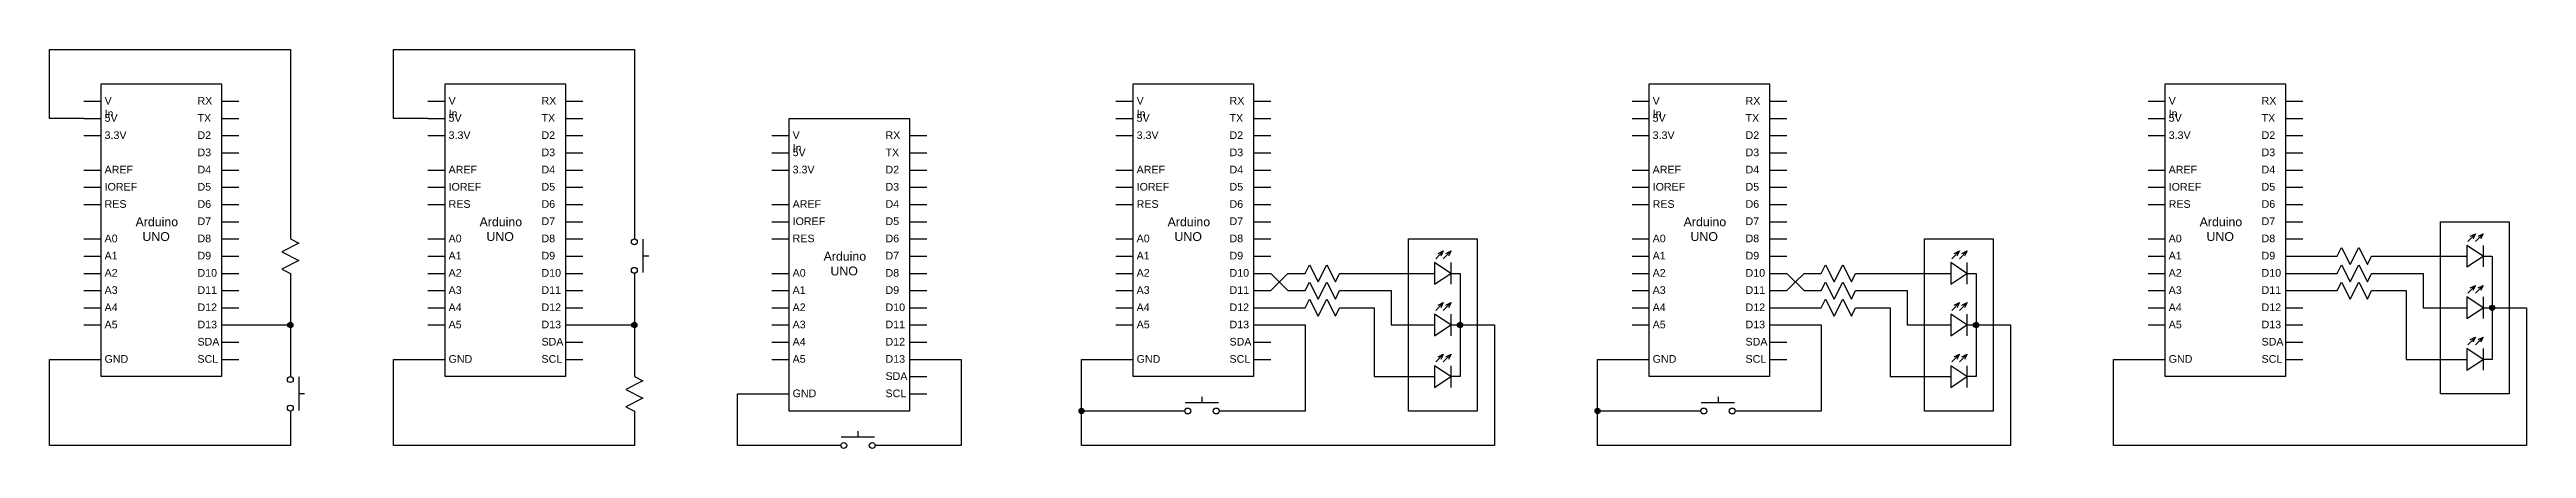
# Model space of a CAD drawing. Header units: millimetres. Extents: x 50 to 4100, y 48 to 290.
# Drawn here: x 1500 to 2940, y 48 to 280 of the extents above; entities that cross this region are included whole.
import ezdxf
from ezdxf.enums import TextEntityAlignment as Align

# ---------------------------------------------------------------- set-up
doc = ezdxf.new("R2010")
doc.units = ezdxf.units.MM
doc.layers.add('SYMS', color=7, linetype='Continuous')
doc.layers.add('WIRES', color=7, linetype='Continuous')
doc.styles.get("Standard").update_dxf_attribs({"font": 'arial.ttf'})
doc.styles.add('WD', font='romans.shx')

msp = doc.modelspace()

# ---------------------------------------------------------------- texts
at = {"attachment_point": 1}
for s, width, gutter_width, heights, insert, char_height in [('V In', 10.161, 22.2, [4.24], (1532, 252.5), 4.44), ('RX', 10.161, 22.2, [4.24], (1586, 252.5), 4.44), ('V In', 10.161, 22.2, [4.24], (1732, 252.5), 4.44), ('RX', 10.161, 22.2, [4.24], (1786, 252.5), 4.44), ('V In', 10.161, 22.2, [4.24], (2132, 252.5), 4.44), ('RX', 10.161, 22.2, [4.24], (2186, 252.5), 4.44), ('V In', 10.161, 22.2, [4.24], (2432, 252.5), 4.44), ('RX', 10.161, 22.2, [4.24], (2486, 252.5), 4.44), ('V In', 10.161, 22.2, [4.24], (2732, 252.5), 4.44), ('RX', 10.161, 22.2, [4.24], (2786, 252.5), 4.44), ('5V', 10.161, 22.2, [4.24], (1532, 242.5), 4.44), ('3.3V', 10.161, 22.2, [4.24], (1532, 232.5), 4.44), ('TX', 10.161, 22.2, [4.24], (1586, 242.5), 4.44), ('D2', 10.161, 22.2, [4.24], (1586, 232.5), 4.44), ('5V', 10.161, 22.2, [4.24], (1732, 242.5), 4.44), ('3.3V', 10.161, 22.2, [4.24], (1732, 232.5), 4.44), ('TX', 10.161, 22.2, [4.24], (1786, 242.5), 4.44), ('D2', 10.161, 22.2, [4.24], (1786, 232.5), 4.44), ('V In', 10.161, 22.2, [4.24], (1932, 232.5), 4.44), ('RX', 10.161, 22.2, [4.24], (1986, 232.5), 4.44), ('5V', 10.161, 22.2, [4.24], (2132, 242.5), 4.44), ('3.3V', 10.161, 22.2, [4.24], (2132, 232.5), 4.44), ('TX', 10.161, 22.2, [4.24], (2186, 242.5), 4.44), ('D2', 10.161, 22.2, [4.24], (2186, 232.5), 4.44), ('5V', 10.161, 22.2, [4.24], (2432, 242.5), 4.44), ('3.3V', 10.161, 22.2, [4.24], (2432, 232.5), 4.44), ('TX', 10.161, 22.2, [4.24], (2486, 242.5), 4.44), ('D2', 10.161, 22.2, [4.24], (2486, 232.5), 4.44), ('5V', 10.161, 22.2, [4.24], (2732, 242.5), 4.44), ('3.3V', 10.161, 22.2, [4.24], (2732, 232.5), 4.44), ('TX', 10.161, 22.2, [4.24], (2786, 242.5), 4.44), ('D2', 10.161, 22.2, [4.24], (2786, 232.5), 4.44), ('D3', 10.161, 22.2, [4.24], (1586, 222.5), 4.44), ('D3', 10.161, 22.2, [4.24], (1786, 222.5), 4.44), ('5V', 10.161, 22.2, [4.24], (1932, 222.5), 4.44), ('TX', 10.161, 22.2, [4.24], (1986, 222.5), 4.44), ('D3', 10.161, 22.2, [4.24], (2186, 222.5), 4.44), ('D3', 10.161, 22.2, [4.24], (2486, 222.5), 4.44), ('D3', 10.161, 22.2, [4.24], (2786, 222.5), 4.44), ('AREF', 10.161, 22.2, [4.24], (1532, 212.5), 4.44), ('IOREF', 10.161, 22.2, [4.24], (1532, 202.5), 4.44), ('D4', 10.161, 22.2, [4.24], (1586, 212.5), 4.44), ('D5', 10.161, 22.2, [4.24], (1586, 202.5), 4.44), ('AREF', 10.161, 22.2, [4.24], (1732, 212.5), 4.44), ('IOREF', 10.161, 22.2, [4.24], (1732, 202.5), 4.44), ('D4', 10.161, 22.2, [4.24], (1786, 212.5), 4.44), ('D5', 10.161, 22.2, [4.24], (1786, 202.5), 4.44), ('3.3V', 10.161, 22.2, [4.24], (1932, 212.5), 4.44), ('D2', 10.161, 22.2, [4.24], (1986, 212.5), 4.44), ('D3', 10.161, 22.2, [4.24], (1986, 202.5), 4.44), ('AREF', 10.161, 22.2, [4.24], (2132, 212.5), 4.44), ('IOREF', 10.161, 22.2, [4.24], (2132, 202.5), 4.44), ('D4', 10.161, 22.2, [4.24], (2186, 212.5), 4.44), ('D5', 10.161, 22.2, [4.24], (2186, 202.5), 4.44), ('AREF', 10.161, 22.2, [4.24], (2432, 212.5), 4.44), ('IOREF', 10.161, 22.2, [4.24], (2432, 202.5), 4.44), ('D4', 10.161, 22.2, [4.24], (2486, 212.5), 4.44), ('D5', 10.161, 22.2, [4.24], (2486, 202.5), 4.44), ('AREF', 10.161, 22.2, [4.24], (2732, 212.5), 4.44), ('IOREF', 10.161, 22.2, [4.24], (2732, 202.5), 4.44), ('D4', 10.161, 22.2, [4.24], (2786, 212.5), 4.44), ('D5', 10.161, 22.2, [4.24], (2786, 202.5), 4.44), ('RES', 10.161, 22.2, [4.24], (1532, 192.5), 4.44), ('D6', 10.161, 22.2, [4.24], (1586, 192.5), 4.44), ('RES', 10.161, 22.2, [4.24], (1732, 192.5), 4.44), ('D6', 10.161, 22.2, [4.24], (1786, 192.5), 4.44), ('AREF', 10.161, 22.2, [4.24], (1932, 192.5), 4.44), ('D4', 10.161, 22.2, [4.24], (1986, 192.5), 4.44), ('RES', 10.161, 22.2, [4.24], (2132, 192.5), 4.44), ('D6', 10.161, 22.2, [4.24], (2186, 192.5), 4.44), ('RES', 10.161, 22.2, [4.24], (2432, 192.5), 4.44), ('D6', 10.161, 22.2, [4.24], (2486, 192.5), 4.44), ('RES', 10.161, 22.2, [4.24], (2732, 192.5), 4.44), ('D6', 10.161, 22.2, [4.24], (2786, 192.5), 4.44), ('Arduino\\P  UNO', 71.769, 25.7, [0], (1550, 182.5), 5.14), ('D7', 10.161, 22.2, [4.24], (1586, 182.5), 4.44), ('Arduino\\P  UNO', 71.769, 25.7, [0], (1750, 182.5), 5.14), ('D7', 10.161, 22.2, [4.24], (1786, 182.5), 4.44), ('IOREF', 10.161, 22.2, [4.24], (1932, 182.5), 4.44), ('D5', 10.161, 22.2, [4.24], (1986, 182.5), 4.44), ('Arduino\\P  UNO', 71.769, 25.7, [0], (2150, 182.5), 5.14), ('D7', 10.161, 22.2, [4.24], (2186, 182.5), 4.44), ('Arduino\\P  UNO', 71.769, 25.7, [0], (2450, 182.5), 5.14), ('D7', 10.161, 22.2, [4.24], (2486, 182.5), 4.44), ('Arduino\\P  UNO', 71.769, 25.7, [0], (2750, 182.5), 5.14), ('D7', 10.161, 22.2, [4.24], (2786, 182.5), 4.44), ('A0', 10.161, 22.2, [4.24], (1532, 172.5), 4.44), ('A1', 10.161, 22.2, [4.24], (1532, 162.5), 4.44), ('D8', 10.161, 22.2, [4.24], (1586, 172.5), 4.44), ('D9', 10.161, 22.2, [4.24], (1586, 162.5), 4.44), ('A0', 10.161, 22.2, [4.24], (1732, 172.5), 4.44), ('A1', 10.161, 22.2, [4.24], (1732, 162.5), 4.44), ('D8', 10.161, 22.2, [4.24], (1786, 172.5), 4.44), ('D9', 10.161, 22.2, [4.24], (1786, 162.5), 4.44), ('RES', 10.161, 22.2, [4.24], (1932, 172.5), 4.44), ('Arduino\\P  UNO', 71.769, 25.7, [0], (1950, 162.5), 5.14), ('D6', 10.161, 22.2, [4.24], (1986, 172.5), 4.44), ('D7', 10.161, 22.2, [4.24], (1986, 162.5), 4.44), ('A0', 10.161, 22.2, [4.24], (2132, 172.5), 4.44), ('A1', 10.161, 22.2, [4.24], (2132, 162.5), 4.44), ('D8', 10.161, 22.2, [4.24], (2186, 172.5), 4.44), ('D9', 10.161, 22.2, [4.24], (2186, 162.5), 4.44), ('A0', 10.161, 22.2, [4.24], (2432, 172.5), 4.44), ('A1', 10.161, 22.2, [4.24], (2432, 162.5), 4.44), ('D8', 10.161, 22.2, [4.24], (2486, 172.5), 4.44), ('D9', 10.161, 22.2, [4.24], (2486, 162.5), 4.44), ('A0', 10.161, 22.2, [4.24], (2732, 172.5), 4.44), ('A1', 10.161, 22.2, [4.24], (2732, 162.5), 4.44), ('D8', 10.161, 22.2, [4.24], (2786, 172.5), 4.44), ('D9', 10.161, 22.2, [4.24], (2786, 162.5), 4.44), ('A2', 10.161, 22.2, [4.24], (1532, 152.5), 4.44), ('D10', 9.847, 22.2, [4.24], (1586, 152.5), 4.44), ('A2', 10.161, 22.2, [4.24], (1732, 152.5), 4.44), ('D10', 9.847, 22.2, [4.24], (1786, 152.5), 4.44), ('A0', 10.161, 22.2, [4.24], (1932, 152.5), 4.44), ('D8', 10.161, 22.2, [4.24], (1986, 152.5), 4.44), ('A2', 10.161, 22.2, [4.24], (2132, 152.5), 4.44), ('D10', 9.847, 22.2, [4.24], (2186, 152.5), 4.44), ('A2', 10.161, 22.2, [4.24], (2432, 152.5), 4.44), ('D10', 9.847, 22.2, [4.24], (2486, 152.5), 4.44), ('A2', 10.161, 22.2, [4.24], (2732, 152.5), 4.44), ('D10', 9.847, 22.2, [4.24], (2786, 152.5), 4.44), ('A3', 10.161, 22.2, [4.24], (1532, 142.5), 4.44), ('A4', 10.161, 22.2, [4.24], (1532, 132.5), 4.44), ('D11', 9.847, 22.2, [4.24], (1586, 142.5), 4.44), ('D12', 10.161, 22.2, [4.24], (1586, 132.5), 4.44), ('A3', 10.161, 22.2, [4.24], (1732, 142.5), 4.44), ('A4', 10.161, 22.2, [4.24], (1732, 132.5), 4.44), ('D11', 9.847, 22.2, [4.24], (1786, 142.5), 4.44), ('D12', 10.161, 22.2, [4.24], (1786, 132.5), 4.44), ('A1', 10.161, 22.2, [4.24], (1932, 142.5), 4.44), ('A2', 10.161, 22.2, [4.24], (1932, 132.5), 4.44), ('D9', 10.161, 22.2, [4.24], (1986, 142.5), 4.44), ('D10', 9.847, 22.2, [4.24], (1986, 132.5), 4.44), ('A3', 10.161, 22.2, [4.24], (2132, 142.5), 4.44), ('A4', 10.161, 22.2, [4.24], (2132, 132.5), 4.44), ('D11', 9.847, 22.2, [4.24], (2186, 142.5), 4.44), ('D12', 10.161, 22.2, [4.24], (2186, 132.5), 4.44), ('A3', 10.161, 22.2, [4.24], (2432, 142.5), 4.44), ('A4', 10.161, 22.2, [4.24], (2432, 132.5), 4.44), ('D11', 9.847, 22.2, [4.24], (2486, 142.5), 4.44), ('D12', 10.161, 22.2, [4.24], (2486, 132.5), 4.44), ('A3', 10.161, 22.2, [4.24], (2732, 142.5), 4.44), ('A4', 10.161, 22.2, [4.24], (2732, 132.5), 4.44), ('D11', 9.847, 22.2, [4.24], (2786, 142.5), 4.44), ('D12', 10.161, 22.2, [4.24], (2786, 132.5), 4.44), ('A5', 10.161, 22.2, [4.24], (1532, 122.5), 4.44), ('D13', 10.161, 22.2, [4.24], (1586, 122.5), 4.44), ('A5', 10.161, 22.2, [4.24], (1732, 122.5), 4.44), ('D13', 10.161, 22.2, [4.24], (1786, 122.5), 4.44), ('A3', 10.161, 22.2, [4.24], (1932, 122.5), 4.44), ('D11', 9.847, 22.2, [4.24], (1986, 122.5), 4.44), ('A5', 10.161, 22.2, [4.24], (2132, 122.5), 4.44), ('D13', 10.161, 22.2, [4.24], (2186, 122.5), 4.44), ('A5', 10.161, 22.2, [4.24], (2432, 122.5), 4.44), ('D13', 10.161, 22.2, [4.24], (2486, 122.5), 4.44), ('A5', 10.161, 22.2, [4.24], (2732, 122.5), 4.44), ('D13', 10.161, 22.2, [4.24], (2786, 122.5), 4.44), ('GND', 10.161, 22.2, [4.24], (1532, 102.5), 4.44), ('SDA', 10.161, 22.2, [4.24], (1586, 112.5), 4.44), ('SCL', 10.161, 22.2, [4.24], (1586, 102.5), 4.44), ('GND', 10.161, 22.2, [4.24], (1732, 102.5), 4.44), ('SDA', 10.161, 22.2, [4.24], (1786, 112.5), 4.44), ('SCL', 10.161, 22.2, [4.24], (1786, 102.5), 4.44), ('A4', 10.161, 22.2, [4.24], (1932, 112.5), 4.44), ('A5', 10.161, 22.2, [4.24], (1932, 102.5), 4.44), ('D12', 10.161, 22.2, [4.24], (1986, 112.5), 4.44), ('D13', 10.161, 22.2, [4.24], (1986, 102.5), 4.44), ('GND', 10.161, 22.2, [4.24], (2132, 102.5), 4.44), ('SDA', 10.161, 22.2, [4.24], (2186, 112.5), 4.44), ('SCL', 10.161, 22.2, [4.24], (2186, 102.5), 4.44), ('GND', 10.161, 22.2, [4.24], (2432, 102.5), 4.44), ('SDA', 10.161, 22.2, [4.24], (2486, 112.5), 4.44), ('SCL', 10.161, 22.2, [4.24], (2486, 102.5), 4.44), ('GND', 10.161, 22.2, [4.24], (2732, 102.5), 4.44), ('SDA', 10.161, 22.2, [4.24], (2786, 112.5), 4.44), ('SCL', 10.161, 22.2, [4.24], (2786, 102.5), 4.44), ('SDA', 10.161, 22.2, [4.24], (1986, 92.5), 4.44), ('GND', 10.161, 22.2, [4.24], (1932, 82.5), 4.44), ('SCL', 10.161, 22.2, [4.24], (1986, 82.5), 4.44)]:
    msp.add_mtext_dynamic_manual_height_columns(s, width=width, gutter_width=gutter_width, heights=heights, dxfattribs=dict(at, insert=insert, char_height=char_height))

# ---------------------------------------------------------------- blocks, each defined once
blk = doc.blocks.new('HRE1')
for p, q in [((-0.125, 0), (-0.094, 0.062)), ((-0.094, 0.062), (-0.031, -0.062)), ((-0.031, -0.062), (0.031, 0.062)), ((0.031, 0.062), (0.094, -0.062)), ((0.094, -0.062), (0.125, 0))]:
    blk.add_line(p, q)
at = {"style": 'WD'}
for tag, width, p in [('INST', 0.7, (0, 0.888)), ('LOC', 0.7, (0, 0.719)), ('DESC1', 0.7, (0, 0.562)), ('DESC2', 0.7, (0, 0.406)), ('RATING1', 0.9, (0.006, 0.094))]:
    blk.add_attdef(tag, text='', height=0.125, dxfattribs=dict(at, width=width)).set_placement(p, align=Align.CENTER)
blk.add_attdef('TAG1', text='', height=0.125, dxfattribs=at).set_placement((0, 0.25), align=Align.CENTER)
for tag, p, height, flags in [('X4TERM01', (-0.125, 0), 0.0125, 1), ('X1TERM02', (0.125, 0), 0.0125, 1), ('FAMILY', (0.205, 0.152), 0.01, 9)]:
    blk.add_attdef(tag, p, '', height=height, dxfattribs=dict(at, flags=flags))
at = {"linetype": 'Continuous', "style": 'WD', "flags": 9}
for tag, p in [('ASSYCODE', (0.219, 0.062)), ('MFG', (0.228, 0.089)), ('CAT', (0.23, 0.108))]:
    blk.add_attdef(tag, text='', height=0.01, dxfattribs=at).set_placement(p, align=Align.CENTER)
at = {"linetype": 'Continuous', "style": 'WD', "flags": 8}
blk.add_attdef('TERM01', text='', height=0.125, dxfattribs=at).set_placement((-0.219, -0.031), align=Align.TOP_RIGHT)
blk.add_attdef('TERM02', text='', height=0.125, dxfattribs=at).set_placement((0.219, -0.031), align=Align.TOP_LEFT)
at = {"style": 'WD', "width": 0.9}
blk.add_attdef('RATING2', text='', height=0.125, dxfattribs=at).set_placement((0.006, -0.188), align=Align.TOP_CENTER)
blk = doc.blocks.new('HPB11')
for p, q in [((-0.185, 0.094), (0.18, 0.094)), ((0, 0.156), (0, 0.094))]:
    blk.add_line(p, q)
for centre in [(-0.155, 0), (0.155, 0)]:
    blk.add_circle(centre, 0.0322)
at = {"style": 'WD', "width": 0.7}
for tag, p in [('INST', (0, 0.826)), ('DESC1', (0, 0.5)), ('LOC', (0, 0.656)), ('DESC2', (0, 0.344)), ('XREF', (0, -0.219))]:
    blk.add_attdef(tag, text='', height=0.125, dxfattribs=at).set_placement(p, align=Align.CENTER)
at = {"style": 'WD'}
blk.add_attdef('TAG1', text='', height=0.125, dxfattribs=at).set_placement((0, 0.188), align=Align.CENTER)
for tag, p, height, flags in [('X4TERM01', (-0.188, 0), 0.0125, 1), ('X1TERM02', (0.188, 0), 0.0125, 1), ('FAMILY', (0.205, 0.152), 0.01, 9), ('CONTACT', (0.205, 0.136), 0.01, 1)]:
    blk.add_attdef(tag, p, '', height=height, dxfattribs=dict(at, flags=flags))
for tag, p in [('X2LINK', (0, 0.219)), ('X8LINK', (0, 0))]:
    blk.add_attdef(tag, p, '', height=0.01, dxfattribs=at)
at = {"linetype": 'Continuous', "style": 'WD', "flags": 9}
for tag, p in [('ASSYCODE', (0.23, 0.071)), ('MFG', (0.228, 0.089)), ('CAT', (0.23, 0.108))]:
    blk.add_attdef(tag, text='', height=0.01, dxfattribs=at).set_placement(p, align=Align.CENTER)
at = {"linetype": 'Continuous', "style": 'WD', "flags": 8}
blk.add_attdef('TERM01', text='', height=0.125, dxfattribs=at).set_placement((-0.25, -0.031), align=Align.TOP_RIGHT)
blk.add_attdef('TERM02', text='', height=0.125, dxfattribs=at).set_placement((0.25, -0.031), align=Align.TOP_LEFT)
blk = doc.blocks.new('WDDOT')
for radius in [0.03, 0.0187, 0.00929]:
    blk.add_circle((0, 0), radius)
blk = doc.blocks.new('HDI1')
for p, q in [((0.047, 0), (-0.047, 0.062)), ((-0.047, 0.062), (-0.047, -0.062)), ((-0.047, -0.062), (0.047, 0)), ((0.047, 0.062), (0.047, -0.062))]:
    blk.add_line(p, q)
at = {"style": 'WD'}
for tag, width, p in [('INST', 0.7, (0, 0.888)), ('LOC', 0.7, (0, 0.719)), ('DESC1', 0.7, (0, 0.562)), ('DESC2', 0.7, (0, 0.406)), ('RATING1', 0.9, (0.006, 0.094))]:
    blk.add_attdef(tag, text='', height=0.125, dxfattribs=dict(at, width=width)).set_placement(p, align=Align.CENTER)
blk.add_attdef('TAG1', text='', height=0.125, dxfattribs=at).set_placement((0, 0.25), align=Align.CENTER)
for tag, p, height, flags in [('FAMILY', (0.205, 0.152), 0.01, 9), ('WDBLKNAM', (0.205, 0.133), 0.01, 9), ('X4TERM01', (-0.047, 0), 0.0125, 1), ('X1TERM02', (0.047, 0), 0.0125, 1)]:
    blk.add_attdef(tag, p, '', height=height, dxfattribs=dict(at, flags=flags))
at = {"linetype": 'Continuous', "style": 'WD', "flags": 9}
for tag, p in [('ASSYCODE', (0.219, 0.062)), ('MFG', (0.228, 0.089)), ('CAT', (0.23, 0.108))]:
    blk.add_attdef(tag, text='', height=0.01, dxfattribs=at).set_placement(p, align=Align.CENTER)
at = {"linetype": 'Continuous', "style": 'WD', "flags": 8}
blk.add_attdef('TERM01', text='', height=0.125, dxfattribs=at).set_placement((-0.125, -0.031), align=Align.TOP_RIGHT)
blk.add_attdef('TERM02', text='', height=0.125, dxfattribs=at).set_placement((0.109, -0.031), align=Align.TOP_LEFT)
at = {"style": 'WD', "width": 0.9}
blk.add_attdef('RATING2', text='', height=0.125, dxfattribs=at).set_placement((0.006, -0.188), align=Align.TOP_CENTER)
blk = doc.blocks.new('HA1X1')
for p, q in [((-0.09375, 0.03125), (0, 0)), ((0, 0), (-0.09375, -0.03125))]:
    blk.add_line(p, q)
at = {"style": 'WD', "flags": 1}
blk.add_attdef('X4TERM01', (0, 0), '', height=0.01, dxfattribs=at)
at = {"style": 'WD', "width": 0.9}
blk.add_attdef('DESC1', (0.1, 0.0406), '', height=0.125, dxfattribs=at)
blk.add_attdef('DESC2', text='', height=0.125, dxfattribs=at).set_placement((0.1, -0.025), align=Align.TOP_LEFT)

# ---------------------------------------------------------------- linework, layer by layer
for points in [[(1530, 260), (1600, 260), (1600, 90), (1530, 90)], [(1730, 260), (1800, 260), (1800, 90), (1730, 90)], [(2130, 260), (2200, 260), (2200, 90), (2130, 90)], [(2430, 260), (2500, 260), (2500, 90), (2430, 90)], [(2730, 260), (2800, 260), (2800, 90), (2730, 90)], [(1930, 240), (2000, 240), (2000, 70), (1930, 70)], [(2890, 180), (2930, 180), (2930, 80), (2890, 80)], [(2290, 170), (2330, 170), (2330, 70), (2290, 70)], [(2590, 170), (2630, 170), (2630, 70), (2590, 70)]]:
    msp.add_lwpolyline(points, close=True)
at = {"layer": 'WIRES'}
for p, q in [((1500, 240), (1500, 280)), ((1500, 280), (1640, 280)), ((1640, 280), (1640, 170)), ((1700, 240), (1700, 280)), ((1700, 280), (1840, 280)), ((1840, 280), (1840, 170)), ((1520, 250), (1530, 250)), ((1600, 250), (1610, 250)), ((1720, 250), (1730, 250)), ((1800, 250), (1810, 250)), ((2120, 250), (2130, 250)), ((2200, 250), (2210, 250)), ((2420, 250), (2430, 250)), ((2500, 250), (2510, 250)), ((2720, 250), (2730, 250)), ((2800, 250), (2810, 250)), ((1520, 240), (1500, 240)), ((1520, 240), (1530, 240)), ((1600, 240), (1610, 240)), ((1720, 240), (1700, 240)), ((1720, 240), (1730, 240)), ((1800, 240), (1810, 240)), ((2120, 240), (2130, 240)), ((2200, 240), (2210, 240)), ((2420, 240), (2430, 240)), ((2500, 240), (2510, 240)), ((2720, 240), (2730, 240)), ((2800, 240), (2810, 240)), ((1520, 230), (1530, 230)), ((1600, 230), (1610, 230)), ((1600, 220), (1610, 220)), ((1720, 230), (1730, 230)), ((1800, 230), (1810, 230)), ((1800, 220), (1810, 220)), ((1920, 230), (1930, 230)), ((1920, 220), (1930, 220)), ((2000, 230), (2010, 230)), ((2000, 220), (2010, 220)), ((2120, 230), (2130, 230)), ((2200, 230), (2210, 230)), ((2200, 220), (2210, 220)), ((2420, 230), (2430, 230)), ((2500, 230), (2510, 230)), ((2500, 220), (2510, 220)), ((2720, 230), (2730, 230)), ((2800, 230), (2810, 230)), ((2800, 220), (2810, 220)), ((1520, 210), (1530, 210)), ((1600, 210), (1610, 210)), ((1720, 210), (1730, 210)), ((1800, 210), (1810, 210)), ((1920, 210), (1930, 210)), ((2000, 210), (2010, 210)), ((2120, 210), (2130, 210)), ((2200, 210), (2210, 210)), ((2420, 210), (2430, 210)), ((2500, 210), (2510, 210)), ((2720, 210), (2730, 210)), ((2800, 210), (2810, 210)), ((1520, 200), (1530, 200)), ((1520, 190), (1530, 190)), ((1600, 200), (1610, 200)), ((1600, 190), (1610, 190)), ((1720, 200), (1730, 200)), ((1720, 190), (1730, 190)), ((1800, 200), (1810, 200)), ((1800, 190), (1810, 190)), ((1920, 190), (1930, 190)), ((2000, 200), (2010, 200)), ((2000, 190), (2010, 190)), ((2120, 200), (2130, 200)), ((2120, 190), (2130, 190)), ((2200, 200), (2210, 200)), ((2200, 190), (2210, 190)), ((2420, 200), (2430, 200)), ((2420, 190), (2430, 190)), ((2500, 200), (2510, 200)), ((2500, 190), (2510, 190)), ((2720, 200), (2730, 200)), ((2720, 190), (2730, 190)), ((2800, 200), (2810, 200)), ((2800, 190), (2810, 190)), ((1600, 180), (1610, 180)), ((1800, 180), (1810, 180)), ((1920, 180), (1930, 180)), ((2000, 180), (2010, 180)), ((2200, 180), (2210, 180)), ((2500, 180), (2510, 180)), ((2800, 180), (2810, 180)), ((2910.3, 173), (2905.9, 168.5)), ((2914.8, 173), (2910.3, 168.5)), ((1520, 170), (1530, 170)), ((1520, 160), (1530, 160)), ((1600, 170), (1610, 170)), ((1600, 160), (1610, 160)), ((1720, 170), (1730, 170)), ((1720, 160), (1730, 160)), ((1800, 170), (1810, 170)), ((1800, 160), (1810, 160)), ((1920, 170), (1930, 170)), ((2000, 170), (2010, 170)), ((2000, 160), (2010, 160)), ((2120, 170), (2130, 170)), ((2120, 160), (2130, 160)), ((2200, 170), (2210, 170)), ((2200, 160), (2210, 160)), ((2310.3, 163), (2305.9, 158.5)), ((2314.8, 163), (2310.3, 158.5)), ((2420, 170), (2430, 170)), ((2420, 160), (2430, 160)), ((2500, 170), (2510, 170)), ((2500, 160), (2510, 160)), ((2610.3, 163), (2605.9, 158.5)), ((2614.8, 163), (2610.3, 158.5)), ((2720, 170), (2730, 170)), ((2720, 160), (2730, 160)), ((2800, 170), (2810, 170)), ((2800, 160), (2810, 160)), ((2810, 160), (2830, 160)), ((2850, 160), (2905.3, 160)), ((2914.7, 160), (2920, 160)), ((2920, 160), (2920, 100)), ((1520, 150), (1530, 150)), ((1600, 150), (1610, 150)), ((1640, 150), (1640, 90)), ((1720, 150), (1730, 150)), ((1800, 150), (1810, 150)), ((1840, 150), (1840, 90)), ((1920, 150), (1930, 150)), ((2000, 150), (2010, 150)), ((2120, 150), (2130, 150)), ((2200, 150), (2210, 150)), ((2210, 150), (2220, 140)), ((2210, 140), (2215, 145)), ((2215, 145), (2220, 150)), ((2220, 150), (2230, 150)), ((2250, 150), (2305.3, 150)), ((2314.7, 150), (2320, 150)), ((2320, 150), (2320, 90)), ((2420, 150), (2430, 150)), ((2500, 150), (2510, 150)), ((2510, 150), (2520, 140)), ((2510, 140), (2515, 145)), ((2515, 145), (2520, 150)), ((2520, 150), (2530, 150)), ((2550, 150), (2605.3, 150)), ((2614.7, 150), (2620, 150)), ((2620, 150), (2620, 90)), ((2720, 150), (2730, 150)), ((2800, 150), (2810, 150)), ((2810, 150), (2830, 150)), ((2850, 150), (2880, 150)), ((2880, 150), (2880, 130)), ((1520, 140), (1530, 140)), ((1520, 130), (1530, 130)), ((1600, 140), (1610, 140)), ((1600, 130), (1610, 130)), ((1720, 140), (1730, 140)), ((1720, 130), (1730, 130)), ((1800, 140), (1810, 140)), ((1800, 130), (1810, 130)), ((1920, 140), (1930, 140)), ((1920, 130), (1930, 130)), ((2000, 140), (2010, 140)), ((2000, 130), (2010, 130)), ((2120, 140), (2130, 140)), ((2120, 130), (2130, 130)), ((2200, 140), (2210, 140)), ((2200, 130), (2210, 130)), ((2210, 130), (2230, 130)), ((2220, 140), (2230, 140)), ((2250, 140), (2280, 140)), ((2250, 130), (2270, 130)), ((2270, 130), (2270, 90)), ((2280, 140), (2280, 120)), ((2310.3, 133), (2305.9, 128.5)), ((2314.8, 133), (2310.3, 128.5)), ((2420, 140), (2430, 140)), ((2420, 130), (2430, 130)), ((2500, 140), (2510, 140)), ((2500, 130), (2510, 130)), ((2510, 130), (2530, 130)), ((2520, 140), (2530, 140)), ((2550, 140), (2580, 140)), ((2550, 130), (2570, 130)), ((2570, 130), (2570, 90)), ((2580, 140), (2580, 120)), ((2610.3, 133), (2605.9, 128.5)), ((2614.8, 133), (2610.3, 128.5)), ((2720, 140), (2730, 140)), ((2720, 130), (2730, 130)), ((2800, 140), (2810, 140)), ((2800, 130), (2810, 130)), ((2810, 140), (2830, 140)), ((2850, 140), (2870, 140)), ((2870, 140), (2870, 100)), ((2880, 130), (2905.3, 130)), ((2910.3, 143), (2905.9, 138.5)), ((2914.8, 143), (2910.3, 138.5)), ((2914.7, 130), (2920, 130)), ((2920, 130), (2940, 130)), ((2940, 130), (2940, 50)), ((1520, 120), (1530, 120)), ((1600, 120), (1610, 120)), ((1610, 120), (1640, 120)), ((1720, 120), (1730, 120)), ((1800, 120), (1810, 120)), ((1810, 120), (1840, 120)), ((1920, 120), (1930, 120)), ((2000, 120), (2010, 120)), ((2120, 120), (2130, 120)), ((2200, 120), (2210, 120)), ((2210, 120), (2230, 120)), ((2230, 120), (2230, 70)), ((2280, 120), (2305.3, 120)), ((2314.7, 120), (2320, 120)), ((2320, 120), (2340, 120)), ((2340, 120), (2340, 50)), ((2420, 120), (2430, 120)), ((2500, 120), (2510, 120)), ((2510, 120), (2530, 120)), ((2530, 120), (2530, 70)), ((2580, 120), (2605.3, 120)), ((2614.7, 120), (2620, 120)), ((2620, 120), (2640, 120)), ((2640, 120), (2640, 50)), ((2720, 120), (2730, 120)), ((2800, 120), (2810, 120)), ((1600, 110), (1610, 110)), ((1800, 110), (1810, 110)), ((1920, 110), (1930, 110)), ((2000, 110), (2010, 110)), ((2200, 110), (2210, 110)), ((2310.3, 103), (2305.9, 98.5)), ((2314.8, 103), (2310.3, 98.5)), ((2500, 110), (2510, 110)), ((2610.3, 103), (2605.9, 98.5)), ((2614.8, 103), (2610.3, 98.5)), ((2800, 110), (2810, 110)), ((2910.3, 113), (2905.9, 108.5)), ((2914.8, 113), (2910.3, 108.5)), ((1500, 50), (1500, 100)), ((1500, 100), (1520, 100)), ((1520, 100), (1530, 100)), ((1600, 100), (1610, 100)), ((1700, 50), (1700, 100)), ((1700, 100), (1720, 100)), ((1720, 100), (1730, 100)), ((1800, 100), (1810, 100)), ((1920, 100), (1930, 100)), ((2000, 100), (2010, 100)), ((2000, 90), (2010, 90)), ((2010, 100), (2030, 100)), ((2030, 100), (2030, 50)), ((2100, 50), (2100, 100)), ((2100, 100), (2120, 100)), ((2120, 100), (2130, 100)), ((2200, 100), (2210, 100)), ((2270, 90), (2305.3, 90)), ((2320, 90), (2314.7, 90)), ((2400, 50), (2400, 100)), ((2400, 100), (2420, 100)), ((2420, 100), (2430, 100)), ((2500, 100), (2510, 100)), ((2570, 90), (2605.3, 90)), ((2620, 90), (2614.7, 90)), ((2700, 50), (2700, 100)), ((2700, 100), (2720, 100)), ((2720, 100), (2730, 100)), ((2800, 100), (2810, 100)), ((2870, 100), (2905.3, 100)), ((2920, 100), (2914.7, 100)), ((1900, 50), (1900, 80)), ((1900, 80), (1920, 80)), ((1920, 80), (1930, 80)), ((2000, 80), (2010, 80)), ((1640, 70), (1640, 50)), ((1840, 70), (1840, 50)), ((2160, 70), (2100, 70)), ((2230, 70), (2180, 70)), ((2460, 70), (2400, 70)), ((2530, 70), (2480, 70)), ((1640, 50), (1500, 50)), ((1840, 50), (1700, 50)), ((1960, 50), (1900, 50)), ((2030, 50), (1980, 50)), ((2340, 50), (2100, 50)), ((2640, 50), (2400, 50)), ((2940, 50), (2700, 50))]:
    msp.add_line(p, q, dxfattribs=at)
for centre in [(2215, 145), (2515, 145)]:
    msp.add_arc(centre, 0.05, 45, 225, dxfattribs=at)

# ---------------------------------------------------------------- block references
at = {"layer": 'SYMS'}
for name, p, xscale, yscale, zscale, rotation in [('HA1X1', (2910.3, 173), 33.63388869738418, 33.63388869738418, 33.63388869738418, 44.9999999999999), ('HA1X1', (2914.8, 173), 33.63388869738418, 33.63388869738418, 33.63388869738418, 44.9999999999999), ('HRE1', (1640, 160), 80.00000000000007, 80.00000000000007, 80.00000000000007, 270), ('HPB11', (1840, 160), 53.33333333333334, 53.33333333333334, 53.33333333333334, 270), ('HA1X1', (2310.3, 163), 33.63388869738418, 33.63388869738418, 33.63388869738418, 44.9999999999999), ('HA1X1', (2314.8, 163), 33.63388869738418, 33.63388869738418, 33.63388869738418, 44.9999999999999), ('HA1X1', (2610.3, 163), 33.63388869738418, 33.63388869738418, 33.63388869738418, 44.9999999999999), ('HA1X1', (2614.8, 163), 33.63388869738418, 33.63388869738418, 33.63388869738418, 44.9999999999999), ('HA1X1', (2310.3, 133), 33.63388869738418, 33.63388869738418, 33.63388869738418, 44.9999999999999), ('HA1X1', (2314.8, 133), 33.63388869738418, 33.63388869738418, 33.63388869738418, 44.9999999999999), ('HA1X1', (2610.3, 133), 33.63388869738418, 33.63388869738418, 33.63388869738418, 44.9999999999999), ('HA1X1', (2614.8, 133), 33.63388869738418, 33.63388869738418, 33.63388869738418, 44.9999999999999), ('HA1X1', (2910.3, 143), 33.63388869738418, 33.63388869738418, 33.63388869738418, 44.9999999999999), ('HA1X1', (2914.8, 143), 33.63388869738418, 33.63388869738418, 33.63388869738418, 44.9999999999999), ('HA1X1', (2310.3, 103), 33.63388869738418, 33.63388869738418, 33.63388869738418, 44.9999999999999), ('HA1X1', (2314.8, 103), 33.63388869738418, 33.63388869738418, 33.63388869738418, 44.9999999999999), ('HA1X1', (2610.3, 103), 33.63388869738418, 33.63388869738418, 33.63388869738418, 44.9999999999999), ('HA1X1', (2614.8, 103), 33.63388869738418, 33.63388869738418, 33.63388869738418, 44.9999999999999), ('HA1X1', (2910.3, 113), 33.63388869738418, 33.63388869738418, 33.63388869738418, 44.9999999999999), ('HA1X1', (2914.8, 113), 33.63388869738418, 33.63388869738418, 33.63388869738418, 44.9999999999999), ('HPB11', (1640, 80), 53.33333333333334, 53.33333333333334, 53.33333333333334, 270), ('HRE1', (1840, 80), 80.00000000000007, 80.00000000000007, 80.00000000000007, 270)]:
    msp.add_blockref(name, p, dxfattribs=dict(at, xscale=xscale, yscale=yscale, zscale=zscale, rotation=rotation))
for name, p, xscale, yscale, zscale in [('HRE1', (2840, 160), 80.00000000000007, 80.00000000000007, 80.00000000000007), ('HDI1', (2910, 160), 100.9016660921525, 100.9016660921525, 100.9016660921525), ('HRE1', (2240, 150), 80.00000000000007, 80.00000000000007, 80.00000000000007), ('HRE1', (2240, 140), 80.00000000000007, 80.00000000000007, 80.00000000000007), ('HDI1', (2310, 150), 100.9016660921525, 100.9016660921525, 100.9016660921525), ('HRE1', (2540, 150), 80.00000000000007, 80.00000000000007, 80.00000000000007), ('HRE1', (2540, 140), 80.00000000000007, 80.00000000000007, 80.00000000000007), ('HDI1', (2610, 150), 100.9016660921525, 100.9016660921525, 100.9016660921525), ('HRE1', (2840, 150), 80.00000000000007, 80.00000000000007, 80.00000000000007), ('HRE1', (2840, 140), 80.00000000000007, 80.00000000000007, 80.00000000000007), ('HRE1', (2240, 130), 80.00000000000007, 80.00000000000007, 80.00000000000007), ('HRE1', (2540, 130), 80.00000000000007, 80.00000000000007, 80.00000000000007), ('HDI1', (2910, 130), 100.9016660921525, 100.9016660921525, 100.9016660921525), ('WDDOT', (2920, 130), 49.99999999966651, 49.99999999966651, 49.99999999966651), ('WDDOT', (1640, 120), 49.9999999999981, 49.9999999999981, 49.9999999999981), ('WDDOT', (1840, 120), 49.9999999999981, 49.9999999999981, 49.9999999999981), ('HDI1', (2310, 120), 100.9016660921525, 100.9016660921525, 100.9016660921525), ('WDDOT', (2320, 120), 49.99999999966651, 49.99999999966651, 49.99999999966651), ('HDI1', (2610, 120), 100.9016660921525, 100.9016660921525, 100.9016660921525), ('WDDOT', (2620, 120), 49.99999999966651, 49.99999999966651, 49.99999999966651), ('HDI1', (2910, 100), 100.9016660921525, 100.9016660921525, 100.9016660921525), ('HDI1', (2310, 90), 100.9016660921525, 100.9016660921525, 100.9016660921525), ('HDI1', (2610, 90), 100.9016660921525, 100.9016660921525, 100.9016660921525), ('HPB11', (2170, 70), 53.33333333333334, 53.33333333333334, 53.33333333333334), ('HPB11', (2470, 70), 53.33333333333334, 53.33333333333334, 53.33333333333334), ('HPB11', (1970, 50), 53.33333333333334, 53.33333333333334, 53.33333333333334), ('WDDOT', (2100, 70), 49.99999999966651, 49.99999999966651, 49.99999999966651), ('WDDOT', (2400, 70), 49.99999999966651, 49.99999999966651, 49.99999999966651)]:
    msp.add_blockref(name, p, dxfattribs=dict(at, xscale=xscale, yscale=yscale, zscale=zscale))

msp.set_redraw_order([(e.dxf.handle, doc.entitydb.next_handle()) for e in msp.query("TEXT MTEXT ATTDEF DIMENSION ARC_DIMENSION")])  # texts and dimensions are drawn at this point

doc.saveas('drawing.dxf')
